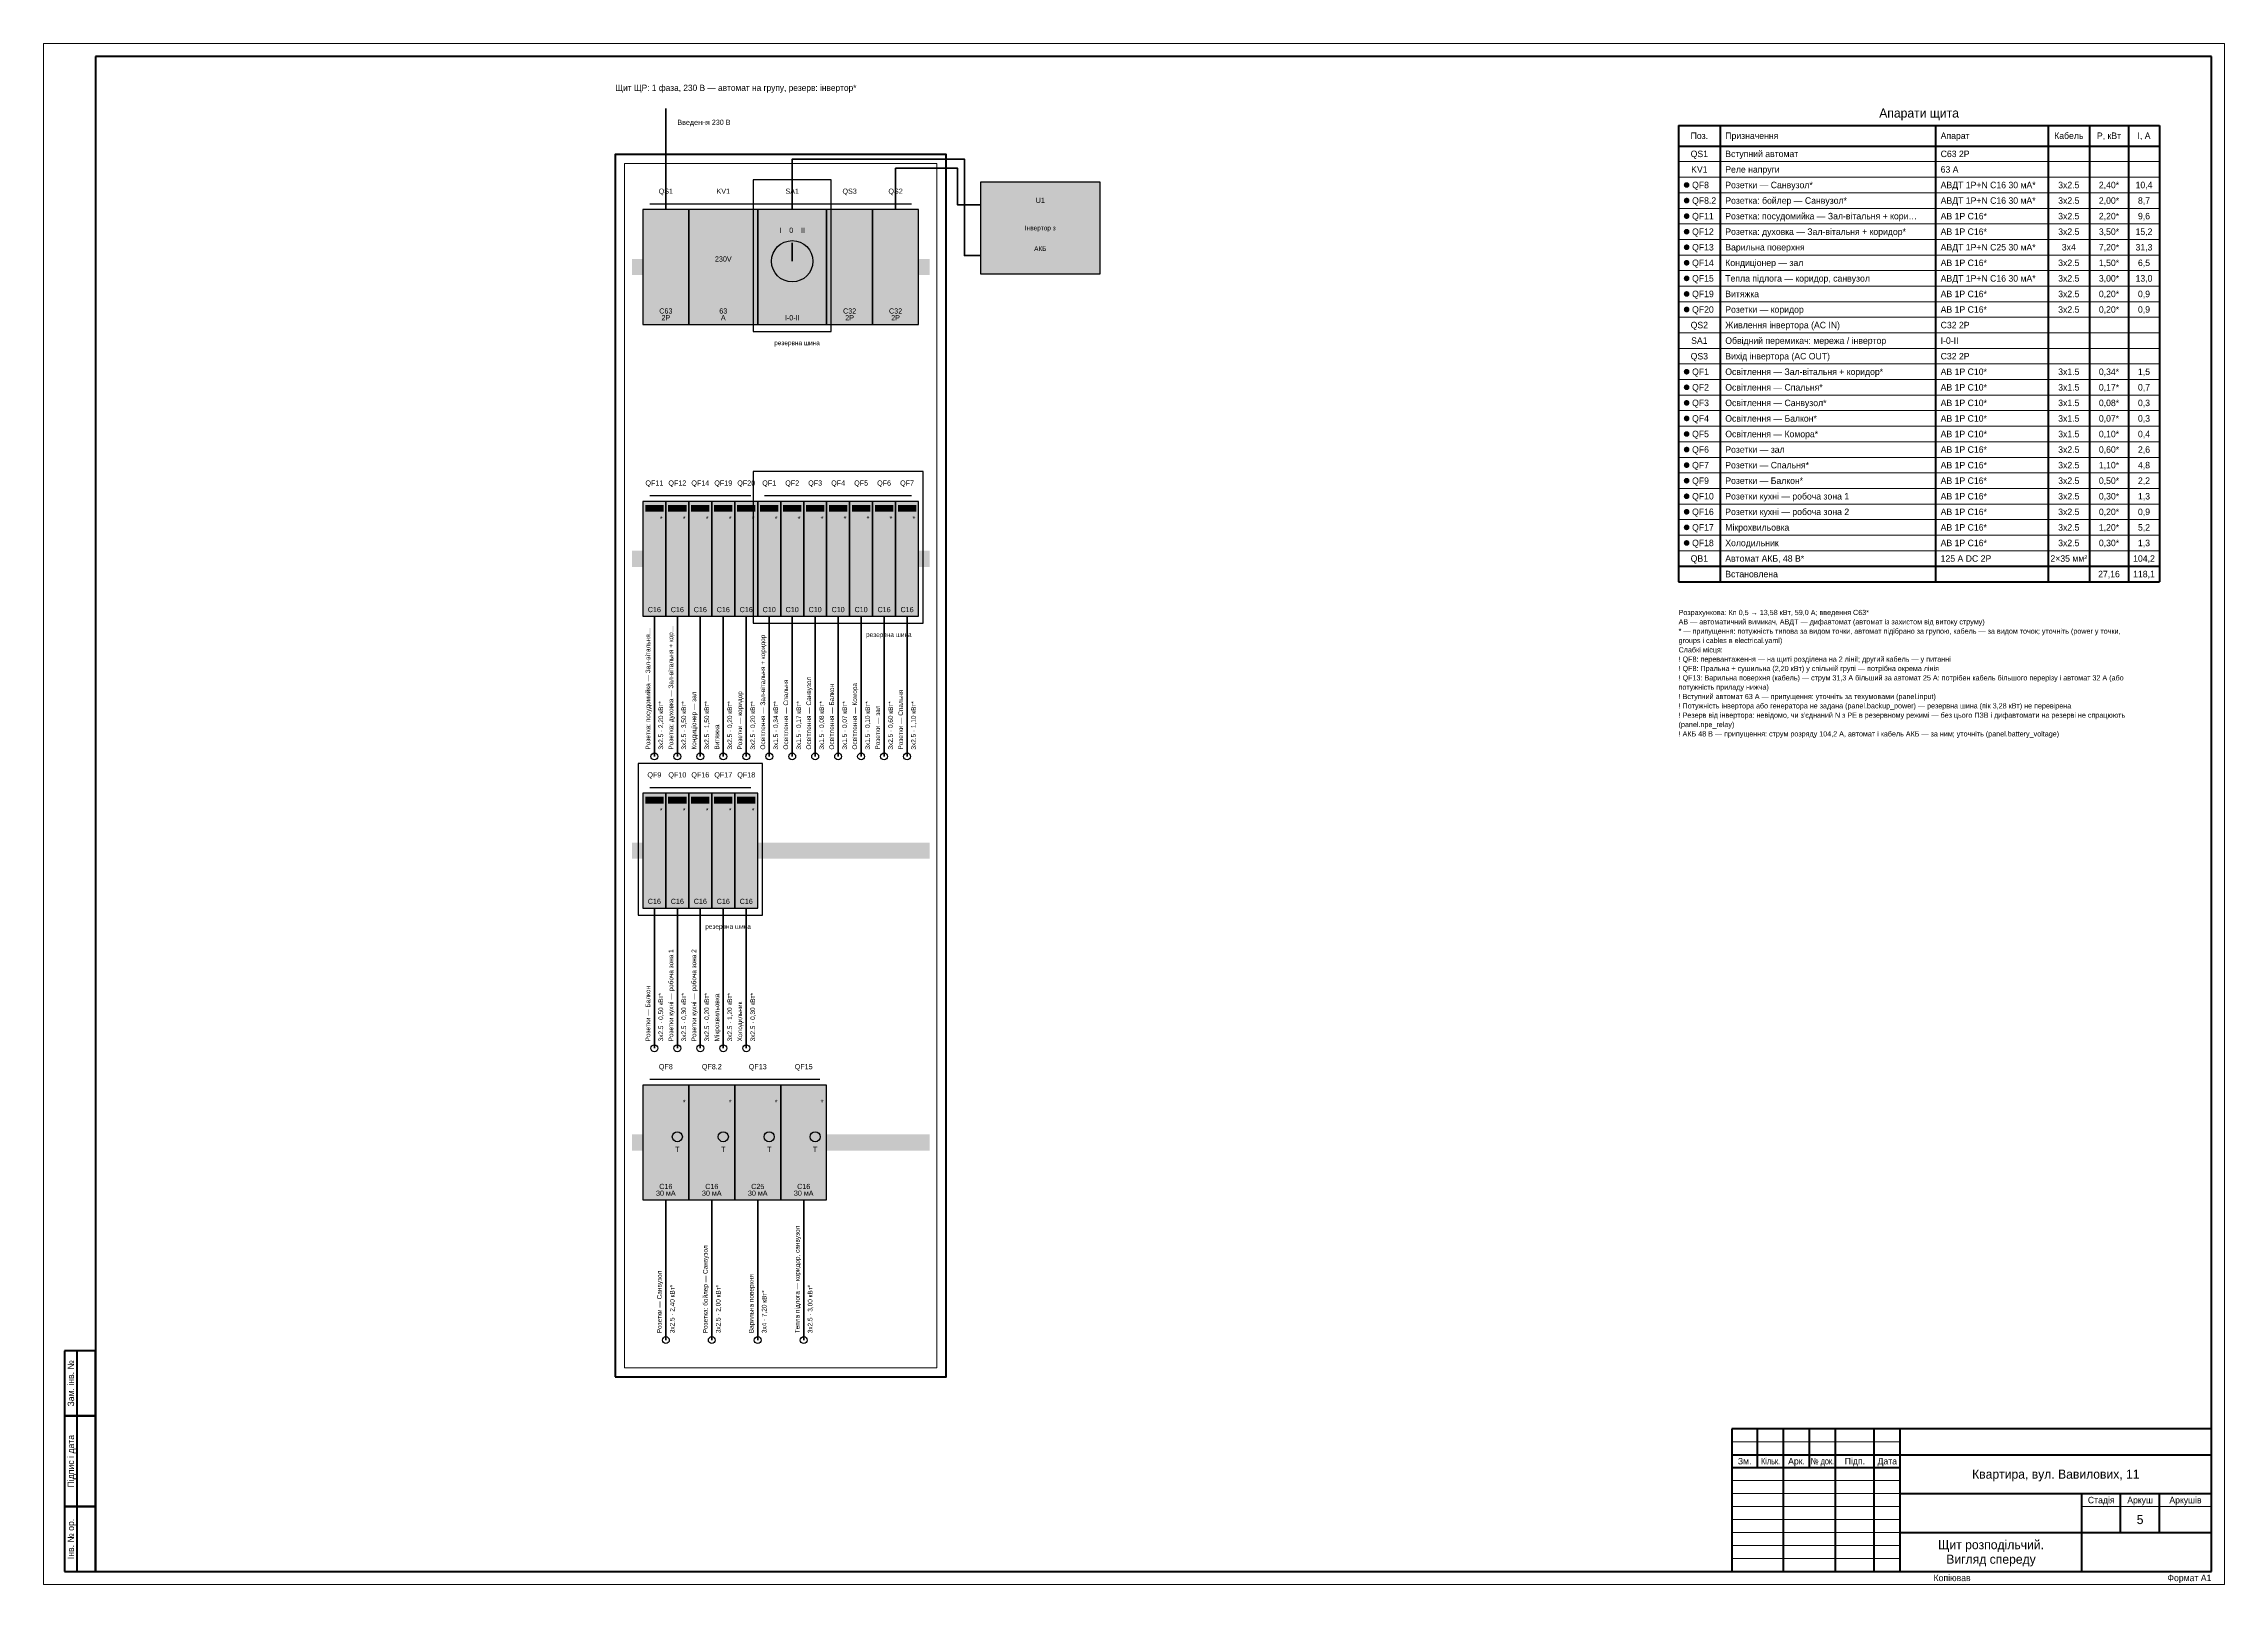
# Paper-space layout '05 Щит' of a CAD drawing. Header units: millimetres. Extents: x 0 to 841, y 0 to 594.
import ezdxf
from ezdxf.enums import TextEntityAlignment as Align

# ---------------------------------------------------------------- set-up
doc = ezdxf.new("R2010")
doc.units = ezdxf.units.MM
for name, color, linetype in [('A-SHEET', 7, 'Continuous'), ('A-TEXT', 7, 'Continuous'), ('E-PANEL', 7, 'Continuous'), ('E-PANEL-WIRE', 1, 'Continuous')]:
    doc.layers.add(name, color=color, linetype=linetype)
doc.styles.add('PLEX_LIGHT', font='IBMPlexSans-Light.ttf')

psp = doc.layouts.new('05 Щит')

# ---------------------------------------------------------------- texts
at = {"layer": 'A-SHEET', "style": 'PLEX_LIGHT'}
for s, p in [('Зам. інв. №', (10.5, 77.5)), ('Підпис і дата', (10.5, 47.5)), ('Інв. № ор.', (10.5, 17.5))]:
    psp.add_text(s, height=2.5, rotation=90, dxfattribs=at).set_placement(p, align=Align.MIDDLE_CENTER)
psp.add_text('Копіював', height=2.5, dxfattribs=at).set_placement((736, 2.5), align=Align.MIDDLE_CENTER)
psp.add_text('Формат A1', height=2.5, dxfattribs=at).set_placement((836, 2.5), align=Align.MIDDLE_RIGHT)
at = {"layer": 'A-TEXT', "style": 'PLEX_LIGHT'}
for s, height, p in [('Апарати щита', 3.5, (723.26, 567.25)), ('Поз.', 2.5, (638.52, 558.5)), ('Кабель', 2.5, (781, 558.5)), ('P, кВт', 2.5, (796.5, 558.5)), ('I, А', 2.5, (810, 558.5)), ('QS1', 2.5, (638.52, 551.5)), ('KV1', 2.5, (638.52, 545.5)), ('3x2.5', 2.5, (781, 539.5)), ('2,40*', 2.5, (796.5, 539.5)), ('10,4', 2.5, (810, 539.5)), ('3x2.5', 2.5, (781, 533.5)), ('2,00*', 2.5, (796.5, 533.5)), ('8,7', 2.5, (810, 533.5)), ('3x2.5', 2.5, (781, 527.5)), ('3x2.5', 2.5, (781, 521.5)), ('3,50*', 2.5, (796.5, 521.5)), ('2,20*', 2.5, (796.5, 527.5)), ('15,2', 2.5, (810, 521.5)), ('9,6', 2.5, (810, 527.5)), ('3x4', 2.5, (781, 515.5)), ('7,20*', 2.5, (796.5, 515.5)), ('31,3', 2.5, (810, 515.5)), ('3x2.5', 2.5, (781, 509.5)), ('3x2.5', 2.5, (781, 503.5)), ('3,00*', 2.5, (796.5, 503.5)), ('1,50*', 2.5, (796.5, 509.5)), ('13,0', 2.5, (810, 503.5)), ('6,5', 2.5, (810, 509.5)), ('3x2.5', 2.5, (781, 497.5)), ('0,20*', 2.5, (796.5, 497.5)), ('0,9', 2.5, (810, 497.5)), ('3x2.5', 2.5, (781, 491.5)), ('0,20*', 2.5, (796.5, 491.5)), ('0,9', 2.5, (810, 491.5)), ('QS2', 2.5, (638.52, 485.5)), ('SA1', 2.5, (638.52, 479.5)), ('QS3', 2.5, (638.52, 473.5)), ('3x1.5', 2.5, (781, 467.5)), ('3x1.5', 2.5, (781, 461.5)), ('0,34*', 2.5, (796.5, 467.5)), ('0,17*', 2.5, (796.5, 461.5)), ('0,7', 2.5, (810, 461.5)), ('1,5', 2.5, (810, 467.5)), ('3x1.5', 2.5, (781, 455.5)), ('0,08*', 2.5, (796.5, 455.5)), ('0,3', 2.5, (810, 455.5)), ('3x1.5', 2.5, (781, 449.5)), ('0,07*', 2.5, (796.5, 449.5)), ('0,3', 2.5, (810, 449.5)), ('3x1.5', 2.5, (781, 443.5)), ('3x2.5', 2.5, (781, 437.5)), ('0,10*', 2.5, (796.5, 443.5)), ('0,60*', 2.5, (796.5, 437.5)), ('0,4', 2.5, (810, 443.5)), ('2,6', 2.5, (810, 437.5)), ('3x2.5', 2.5, (781, 431.5)), ('1,10*', 2.5, (796.5, 431.5)), ('4,8', 2.5, (810, 431.5)), ('3x2.5', 2.5, (781, 425.5)), ('3x2.5', 2.5, (781, 419.5)), ('0,50*', 2.5, (796.5, 425.5)), ('0,30*', 2.5, (796.5, 419.5)), ('2,2', 2.5, (810, 425.5)), ('1,3', 2.5, (810, 419.5)), ('3x2.5', 2.5, (781, 413.5)), ('0,20*', 2.5, (796.5, 413.5)), ('0,9', 2.5, (810, 413.5)), ('3x2.5', 2.5, (781, 407.5)), ('1,20*', 2.5, (796.5, 407.5)), ('5,2', 2.5, (810, 407.5)), ('QB1', 2.5, (638.52, 395.5)), ('2×35 мм²', 2.5, (781, 395.5)), ('3x2.5', 2.5, (781, 401.5)), ('0,30*', 2.5, (796.5, 401.5)), ('104,2', 2.5, (810, 395.5)), ('1,3', 2.5, (810, 401.5)), ('27,16', 2.5, (796.5, 389.5)), ('118,1', 2.5, (810, 389.5))]:
    psp.add_text(s, height=height, dxfattribs=at).set_placement(p, align=Align.MIDDLE_CENTER)
for s, height, p in [('Призначення', 2.5, (648.52, 558.5)), ('Апарат', 2.5, (731.58, 558.5)), ('Вступний автомат', 2.5, (648.52, 551.5)), ('Реле напруги', 2.5, (648.52, 545.5)), ('C63 2P', 2.5, (731.58, 551.5)), ('63 А', 2.5, (731.58, 545.5)), ('QF8', 2.5, (635.72, 539.5)), ('Розетки — Санвузол*', 2.5, (648.52, 539.5)), ('АВДТ 1P+N C16 30 мА*', 2.5, (731.58, 539.5)), ('QF8.2', 2.5, (635.72, 533.5)), ('Розетка: бойлер — Санвузол*', 2.5, (648.52, 533.5)), ('АВДТ 1P+N C16 30 мА*', 2.5, (731.58, 533.5)), ('QF11', 2.5, (635.72, 527.5)), ('QF12', 2.5, (635.72, 521.5)), ('Розетка: посудомийка — Зал-вітальня + кори…', 2.5, (648.52, 527.5)), ('Розетка: духовка — Зал-вітальня + коридор*', 2.5, (648.52, 521.5)), ('АВ 1P C16*', 2.5, (731.58, 527.5)), ('АВ 1P C16*', 2.5, (731.58, 521.5)), ('QF13', 2.5, (635.72, 515.5)), ('Варильна поверхня', 2.5, (648.52, 515.5)), ('АВДТ 1P+N C25 30 мА*', 2.5, (731.58, 515.5)), ('QF14', 2.5, (635.72, 509.5)), ('QF15', 2.5, (635.72, 503.5)), ('Тепла підлога — коридор, санвузол', 2.5, (648.52, 503.5)), ('Кондиціонер — зал', 2.5, (648.52, 509.5)), ('АВ 1P C16*', 2.5, (731.58, 509.5)), ('АВДТ 1P+N C16 30 мА*', 2.5, (731.58, 503.5)), ('QF19', 2.5, (635.72, 497.5)), ('Витяжка', 2.5, (648.52, 497.5)), ('АВ 1P C16*', 2.5, (731.58, 497.5)), ('QF20', 2.5, (635.72, 491.5)), ('Розетки — коридор', 2.5, (648.52, 491.5)), ('АВ 1P C16*', 2.5, (731.58, 491.5)), ('Живлення інвертора (AC IN)', 2.5, (648.52, 485.5)), ('Обвідний перемикач: мережа / інвертор', 2.5, (648.52, 479.5)), ('C32 2P', 2.5, (731.58, 485.5)), ('I-0-II', 2.5, (731.58, 479.5)), ('Вихід інвертора (AC OUT)', 2.5, (648.52, 473.5)), ('C32 2P', 2.5, (731.58, 473.5)), ('QF1', 2.5, (635.72, 467.5)), ('QF2', 2.5, (635.72, 461.5)), ('Освітлення — Зал-вітальня + коридор*', 2.5, (648.52, 467.5)), ('Освітлення — Спальня*', 2.5, (648.52, 461.5)), ('АВ 1P C10*', 2.5, (731.58, 467.5)), ('АВ 1P C10*', 2.5, (731.58, 461.5)), ('QF3', 2.5, (635.72, 455.5)), ('Освітлення — Санвузол*', 2.5, (648.52, 455.5)), ('АВ 1P C10*', 2.5, (731.58, 455.5)), ('QF4', 2.5, (635.72, 449.5)), ('Освітлення — Балкон*', 2.5, (648.52, 449.5)), ('АВ 1P C10*', 2.5, (731.58, 449.5)), ('QF5', 2.5, (635.72, 443.5)), ('QF6', 2.5, (635.72, 437.5)), ('Освітлення — Комора*', 2.5, (648.52, 443.5)), ('Розетки — зал', 2.5, (648.52, 437.5)), ('АВ 1P C10*', 2.5, (731.58, 443.5)), ('АВ 1P C16*', 2.5, (731.58, 437.5)), ('QF7', 2.5, (635.72, 431.5)), ('Розетки — Спальня*', 2.5, (648.52, 431.5)), ('АВ 1P C16*', 2.5, (731.58, 431.5)), ('QF9', 2.5, (635.72, 425.5)), ('QF10', 2.5, (635.72, 419.5)), ('Розетки — Балкон*', 2.5, (648.52, 425.5)), ('Розетки кухні — робоча зона 1', 2.5, (648.52, 419.5)), ('АВ 1P C16*', 2.5, (731.58, 425.5)), ('АВ 1P C16*', 2.5, (731.58, 419.5)), ('QF16', 2.5, (635.72, 413.5)), ('Розетки кухні — робоча зона 2', 2.5, (648.52, 413.5)), ('АВ 1P C16*', 2.5, (731.58, 413.5)), ('QF17', 2.5, (635.72, 407.5)), ('Мікрохвильовка', 2.5, (648.52, 407.5)), ('АВ 1P C16*', 2.5, (731.58, 407.5)), ('QF18', 2.5, (635.72, 401.5)), ('Автомат АКБ, 48 В*', 2.5, (648.52, 395.5)), ('Холодильник', 2.5, (648.52, 401.5)), ('АВ 1P C16*', 2.5, (731.58, 401.5)), ('125 А DC 2P', 2.5, (731.58, 395.5)), ('Встановлена', 2.5, (648.52, 389.5)), ('АВ — автоматичний вимикач, АВДТ — дифавтомат (автомат із захистом від витоку струму)', 2, (630.52, 371.1)), ('Розрахункова: Кп 0,5 → 13,58 кВт, 59,0 А; введення C63*', 2, (630.52, 374.7)), ('* — припущення: потужність типова за видом точки, автомат підібрано за групою, кабель — за видом точок; уточніть (power у точки,', 2, (630.52, 367.5)), ('groups і cables в electrical.yaml)', 2, (630.52, 363.9)), ('Слабкі місця:', 2, (630.52, 360.3)), ('! QF8: перевантаження — на щиті розділена на 2 лінії; другий кабель — у питанні', 2, (630.52, 356.7)), ('! QF8: Пральна + сушильна (2,20 кВт) у спільній групі — потрібна окрема лінія', 2, (630.52, 353.1)), ('потужність приладу нижча)', 2, (630.52, 345.9)), ('! QF13: Варильна поверхня (кабель) — струм 31,3 А більший за автомат 25 А: потрібен кабель більшого перерізу і автомат 32 А (або', 2, (630.52, 349.5)), ('! Вступний автомат 63 А — припущення: уточніть за техумовами (panel.input)', 2, (630.52, 342.3)), ('! Потужність інвертора або генератора не задана (panel.backup_power) — резервна шина (пік 3,28 кВт) не перевірена', 2, (630.52, 338.7)), ('(panel.npe_relay)', 2, (630.52, 331.5)), ("! Резерв від інвертора: невідомо, чи з'єднаний N з PE в резервному режимі — без цього ПЗВ і дифавтомати на резерві не спрацюють", 2, (630.52, 335.1)), ('! АКБ 48 В — припущення: струм розряду 104,2 А, автомат і кабель АКБ — за ним; уточніть (panel.battery_voltage)', 2, (630.52, 327.9))]:
    psp.add_text(s, height=height, dxfattribs=at).set_placement(p, align=Align.MIDDLE_LEFT)
at = {"layer": 'E-PANEL', "true_color": 0x3a3a3a, "style": 'PLEX_LIGHT'}
for s, height, p in [('Щит ЩР: 1 фаза, 230 В — автомат на групу, резерв: інвертор*', 2.4, (220.47, 576.97)), ('Введення 230 В', 2, (244.39, 563.68))]:
    psp.add_text(s, height=height, dxfattribs=at).set_placement(p, align=Align.MIDDLE_LEFT)
for s, height, p in [('QS1', 2, (239.96, 537.11)), ('KV1', 2, (262.11, 537.11)), ('SA1', 2, (288.69, 537.11)), ('QS3', 2, (310.83, 537.11)), ('QS2', 2, (328.55, 537.11)), ('U1', 2, (384.36, 533.57)), ('I    0    II', 2, (288.69, 522.05)), ('Інвертор з', 1.8, (384.36, 522.93)), ('АКБ', 1.8, (384.36, 514.96)), ('C63', 2, (239.96, 490.93)), ('2P', 2, (239.96, 488.33)), ('63', 2, (262.11, 490.93)), ('А', 2, (262.11, 488.33)), ('I-0-II', 2, (288.69, 488.33)), ('C32', 2, (310.83, 490.93)), ('2P', 2, (310.83, 488.33)), ('C32', 2, (328.55, 490.93)), ('2P', 2, (328.55, 488.33)), ('QF11', 2, (235.53, 424.6)), ('QF12', 2, (244.39, 424.6)), ('QF14', 2, (253.25, 424.6)), ('QF19', 2, (262.11, 424.6)), ('QF20', 2, (270.97, 424.6)), ('QF1', 2, (279.83, 424.6)), ('QF2', 2, (288.69, 424.6)), ('QF3', 2, (297.54, 424.6)), ('QF4', 2, (306.4, 424.6)), ('QF5', 2, (315.26, 424.6)), ('QF6', 2, (324.12, 424.6)), ('QF7', 2, (332.98, 424.6)), ('*', 2, (238.19, 410.87)), ('*', 2, (247.05, 410.87)), ('*', 2, (255.91, 410.87)), ('*', 2, (264.77, 410.87)), ('*', 2, (273.63, 410.87)), ('*', 2, (282.49, 410.87)), ('*', 2, (291.34, 410.87)), ('*', 2, (300.2, 410.87)), ('*', 2, (309.06, 410.87)), ('*', 2, (317.92, 410.87)), ('*', 2, (326.78, 410.87)), ('*', 2, (335.64, 410.87)), ('C16', 2, (235.53, 375.82)), ('C16', 2, (244.39, 375.82)), ('C16', 2, (253.25, 375.82)), ('C16', 2, (262.11, 375.82)), ('C16', 2, (270.97, 375.82)), ('C10', 2, (279.83, 375.82)), ('C10', 2, (288.69, 375.82)), ('C10', 2, (297.54, 375.82)), ('C10', 2, (306.4, 375.82)), ('C10', 2, (315.26, 375.82)), ('C16', 2, (324.12, 375.82)), ('C16', 2, (332.98, 375.82)), ('QF9', 2, (235.53, 312.1)), ('QF10', 2, (244.39, 312.1)), ('QF16', 2, (253.25, 312.1)), ('QF17', 2, (262.11, 312.1)), ('QF18', 2, (270.97, 312.1)), ('*', 2, (238.19, 298.37)), ('*', 2, (247.05, 298.37)), ('*', 2, (255.91, 298.37)), ('*', 2, (264.77, 298.37)), ('*', 2, (273.63, 298.37)), ('C16', 2, (235.53, 263.32)), ('C16', 2, (244.39, 263.32)), ('C16', 2, (253.25, 263.32)), ('C16', 2, (262.11, 263.32)), ('C16', 2, (270.97, 263.32)), ('QF8', 2, (239.96, 199.59)), ('QF8.2', 2, (257.68, 199.59)), ('QF13', 2, (275.4, 199.59)), ('QF15', 2, (293.12, 199.59)), ('*', 2, (247.05, 185.86)), ('*', 2, (264.77, 185.86)), ('*', 2, (282.49, 185.86)), ('*', 2, (300.2, 185.86)), ('T', 2, (244.39, 167.7)), ('T', 2, (262.11, 167.7)), ('T', 2, (279.83, 167.7)), ('T', 2, (297.54, 167.7)), ('30 мА', 2, (239.96, 150.81)), ('C16', 2, (239.96, 153.41)), ('30 мА', 2, (257.68, 150.81)), ('C16', 2, (257.68, 153.41)), ('30 мА', 2, (275.4, 150.81)), ('C25', 2, (275.4, 153.41)), ('30 мА', 2, (293.12, 150.81)), ('C16', 2, (293.12, 153.41))]:
    psp.add_text(s, height=height, dxfattribs=at).set_placement(p, align=Align.MIDDLE_CENTER)
at = {"layer": 'E-PANEL', "true_color": 0x7cfc9a, "style": 'PLEX_LIGHT'}
psp.add_text('230V', height=2, dxfattribs=at).set_placement((262.11, 510.98), align=Align.MIDDLE_CENTER)
at = {"layer": 'E-PANEL', "true_color": 0x2e8b57, "style": 'PLEX_LIGHT'}
for p in [(299.32, 478.64), (334.75, 366.14), (272.74, 253.63)]:
    psp.add_text('резервна шина', height=1.8, dxfattribs=at).set_placement(p, align=Align.MIDDLE_RIGHT)
at = {"layer": 'E-PANEL', "true_color": 0x3a3a3a, "style": 'PLEX_LIGHT'}
for s, p in [('Розетка: посудомийка — Зал-вітальня…', (233.05, 321.84)), ('Розетка: духовка — Зал-вітальня + кор…', (241.91, 321.84)), ('Освітлення — Зал-вітальня + коридор', (277.35, 321.84)), ('Освітлення — Спальня', (286.21, 321.84)), ('Освітлення — Санвузол', (295.06, 321.84)), ('Освітлення — Балкон', (303.92, 321.84)), ('Освітлення — Комора', (312.78, 321.84)), ('Кондиціонер — зал', (250.77, 321.84)), ('Розетки — коридор', (268.49, 321.84)), ('Розетки — зал', (321.64, 321.84)), ('Розетки — Спальня', (330.5, 321.84)), ('Витяжка', (259.63, 321.84)), ('Розетки кухні — робоча зона 1', (241.91, 209.34)), ('Розетки кухні — робоча зона 2', (250.77, 209.34)), ('Розетки — Балкон', (233.05, 209.34)), ('Мікрохвильовка', (259.63, 209.34)), ('Холодильник', (268.49, 209.34)), ('Тепла підлога — коридор, санвузол', (290.64, 96.83)), ('Розетка: бойлер — Санвузол', (255.2, 96.83)), ('Розетки — Санвузол', (237.48, 96.83)), ('Варильна поверхня', (272.92, 96.83))]:
    psp.add_text(s, height=1.8, rotation=90, dxfattribs=at).set_placement(p, align=Align.MIDDLE_LEFT)
at = {"layer": 'E-PANEL', "true_color": 0xa8344f, "style": 'PLEX_LIGHT'}
psp.add_text('3x2.5 · 2,20 кВт*', height=1.8, rotation=90, dxfattribs=at).set_placement((238.01, 321.84), align=Align.MIDDLE_LEFT)
at = {"layer": 'E-PANEL', "true_color": 0xe67f8a, "style": 'PLEX_LIGHT'}
psp.add_text('3x2.5 · 3,50 кВт*', height=1.8, rotation=90, dxfattribs=at).set_placement((246.87, 321.84), align=Align.MIDDLE_LEFT)
at = {"layer": 'E-PANEL', "true_color": 0x4fb0a0, "style": 'PLEX_LIGHT'}
for s, p in [('3x2.5 · 1,50 кВт*', (255.73, 321.84)), ('3x2.5 · 0,20 кВт*', (273.45, 321.84))]:
    psp.add_text(s, height=1.8, rotation=90, dxfattribs=at).set_placement(p, align=Align.MIDDLE_LEFT)
at = {"layer": 'E-PANEL', "true_color": 0x5f9ed1, "style": 'PLEX_LIGHT'}
for s, p in [('3x2.5 · 0,20 кВт*', (264.59, 321.84)), ('3x2.5 · 0,30 кВт*', (246.87, 209.34))]:
    psp.add_text(s, height=1.8, rotation=90, dxfattribs=at).set_placement(p, align=Align.MIDDLE_LEFT)
at = {"layer": 'E-PANEL', "true_color": 0xf28e2b, "style": 'PLEX_LIGHT'}
psp.add_text('3x1.5 · 0,34 кВт*', height=1.8, rotation=90, dxfattribs=at).set_placement((282.31, 321.84), align=Align.MIDDLE_LEFT)
at = {"layer": 'E-PANEL', "true_color": 0xd4a72c, "style": 'PLEX_LIGHT'}
psp.add_text('3x1.5 · 0,17 кВт*', height=1.8, rotation=90, dxfattribs=at).set_placement((291.17, 321.84), align=Align.MIDDLE_LEFT)
at = {"layer": 'E-PANEL', "true_color": 0xc9845c, "style": 'PLEX_LIGHT'}
psp.add_text('3x1.5 · 0,08 кВт*', height=1.8, rotation=90, dxfattribs=at).set_placement((300.03, 321.84), align=Align.MIDDLE_LEFT)
at = {"layer": 'E-PANEL', "true_color": 0xa6761d, "style": 'PLEX_LIGHT'}
psp.add_text('3x1.5 · 0,07 кВт*', height=1.8, rotation=90, dxfattribs=at).set_placement((308.88, 321.84), align=Align.MIDDLE_LEFT)
at = {"layer": 'E-PANEL', "true_color": 0x9c755f, "style": 'PLEX_LIGHT'}
psp.add_text('3x1.5 · 0,10 кВт*', height=1.8, rotation=90, dxfattribs=at).set_placement((317.74, 321.84), align=Align.MIDDLE_LEFT)
at = {"layer": 'E-PANEL', "true_color": 0x4e79a7, "style": 'PLEX_LIGHT'}
for s, p in [('3x2.5 · 0,60 кВт*', (326.6, 321.84)), ('3x2.5 · 0,20 кВт*', (255.73, 209.34))]:
    psp.add_text(s, height=1.8, rotation=90, dxfattribs=at).set_placement(p, align=Align.MIDDLE_LEFT)
at = {"layer": 'E-PANEL', "true_color": 0x76b7b2, "style": 'PLEX_LIGHT'}
for s, p in [('3x2.5 · 1,10 кВт*', (335.46, 321.84)), ('3x2.5 · 1,20 кВт*', (264.59, 209.34))]:
    psp.add_text(s, height=1.8, rotation=90, dxfattribs=at).set_placement(p, align=Align.MIDDLE_LEFT)
at = {"layer": 'E-PANEL', "true_color": 0x7f7fc9, "style": 'PLEX_LIGHT'}
for s, p in [('3x2.5 · 0,50 кВт*', (238.01, 209.34)), ('3x2.5 · 0,30 кВт*', (273.45, 209.34))]:
    psp.add_text(s, height=1.8, rotation=90, dxfattribs=at).set_placement(p, align=Align.MIDDLE_LEFT)
at = {"layer": 'E-PANEL', "true_color": 0xe15759, "style": 'PLEX_LIGHT'}
for s, p in [('3x2.5 · 2,40 кВт*', (242.44, 96.83)), ('3x2.5 · 2,00 кВт*', (260.16, 96.83))]:
    psp.add_text(s, height=1.8, rotation=90, dxfattribs=at).set_placement(p, align=Align.MIDDLE_LEFT)
at = {"layer": 'E-PANEL', "true_color": 0xc2185b, "style": 'PLEX_LIGHT'}
psp.add_text('3x4 · 7,20 кВт*', height=1.8, rotation=90, dxfattribs=at).set_placement((277.88, 96.83), align=Align.MIDDLE_LEFT)
at = {"layer": 'E-PANEL', "true_color": 0x3f6fb5, "style": 'PLEX_LIGHT'}
psp.add_text('3x2.5 · 3,00 кВт*', height=1.8, rotation=90, dxfattribs=at).set_placement((295.6, 96.83), align=Align.MIDDLE_LEFT)

# ---------------------------------------------------------------- blocks, each defined once
blk = doc.blocks.new('STAMP_F3')
at = {"lineweight": 50}
for p, q in [((185, 55), (0, 55)), ((0, 55), (0, 0)), ((10, 40), (10, 55)), ((20, 40), (20, 55)), ((30, 40), (30, 55)), ((40, 40), (40, 55)), ((55, 40), (55, 55)), ((65, 0), (65, 55)), ((185, 0), (185, 55)), ((0, 45), (65, 45)), ((65, 45), (185, 45)), ((0, 40), (65, 40)), ((20, 0), (20, 40)), ((40, 0), (40, 40)), ((55, 0), (55, 40)), ((65, 30), (185, 30)), ((135, 0), (135, 30)), ((150, 15), (150, 30)), ((165, 15), (165, 30)), ((65, 15), (185, 15)), ((0, 0), (185, 0))]:
    blk.add_line(p, q, dxfattribs=at)
at = {"lineweight": 18}
for p, q in [((0, 50), (65, 50)), ((0, 35), (65, 35)), ((0, 30), (65, 30)), ((0, 25), (65, 25)), ((0, 20), (65, 20)), ((135, 25), (185, 25)), ((0, 15), (65, 15)), ((0, 10), (65, 10)), ((0, 5), (65, 5))]:
    blk.add_line(p, q, dxfattribs=at)
at = {"style": 'PLEX_LIGHT'}
for s, p in [('Зм.', (5, 42.5)), ('Арк.', (25, 42.5)), ('Підп.', (47.5, 42.5)), ('Дата', (60, 42.5)), ('Стадія', (142.5, 27.5)), ('Аркуш', (157.5, 27.5)), ('Аркушів', (175, 27.5))]:
    blk.add_text(s, height=2.5, dxfattribs=at).set_placement(p, align=Align.MIDDLE_CENTER)
for s, width, p in [('Кільк.', 0.81045, (15, 42.5)), ('№ док.', 0.701948, (35, 42.5))]:
    blk.add_text(s, height=2.5, dxfattribs=dict(at, width=width)).set_placement(p, align=Align.MIDDLE_CENTER)
for tag, height, p in [('CODE', 5, (125, 50)), ('DATE1', 2.5, (60, 37.5)), ('DATE2', 2.5, (60, 32.5)), ('OBJECT_2', 3.5, (125, 31.9)), ('OBJECT', 3.5, (125, 37.5)), ('DATE3', 2.5, (60, 27.5)), ('DATE4', 2.5, (60, 22.5)), ('DATE5', 2.5, (60, 17.5)), ('BUILDING_2', 3.5, (100, 16.9)), ('BUILDING', 3.5, (100, 22.5)), ('STAGE', 3.5, (142.5, 20)), ('SHEET', 3.5, (157.5, 20)), ('SHEETS', 3.5, (175, 20)), ('DATE6', 2.5, (60, 12.5)), ('DATE7', 2.5, (60, 7.5)), ('IMAGE', 3.5, (100, 7.5)), ('ORG', 2.5, (160, 7.5)), ('DATE8', 2.5, (60, 2.5)), ('IMAGE_2', 3.5, (100, 1.9)), ('ORG_2', 2.5, (160, 3.5))]:
    blk.add_attdef(tag, text='', height=height, dxfattribs=at).set_placement(p, align=Align.MIDDLE_CENTER)
for tag, p in [('ROLE1', (1, 37.5)), ('ROLE2', (1, 32.5)), ('NAME1', (21, 37.5)), ('NAME2', (21, 32.5)), ('ROLE3', (1, 27.5)), ('NAME3', (21, 27.5)), ('ROLE4', (1, 22.5)), ('ROLE5', (1, 17.5)), ('NAME4', (21, 22.5)), ('NAME5', (21, 17.5)), ('ROLE6', (1, 12.5)), ('ROLE7', (1, 7.5)), ('NAME6', (21, 12.5)), ('NAME7', (21, 7.5)), ('ROLE8', (1, 2.5)), ('NAME8', (21, 2.5))]:
    blk.add_attdef(tag, text='', height=2.5, dxfattribs=at).set_placement(p, align=Align.MIDDLE_LEFT)

# ---------------------------------------------------------------- hatches: boundary and pattern name
at = {"layer": 'A-TEXT', "true_color": 0xe15759}
h = psp.add_hatch(color=7, dxfattribs=at)
h.dxf.hatch_style = 1
edge = h.paths.add_edge_path()
edge.add_arc((633.62, 539.5), 1.1, 0, 360)
h = psp.add_hatch(color=7, dxfattribs=at)
h.dxf.hatch_style = 1
edge = h.paths.add_edge_path()
edge.add_arc((633.62, 533.5), 1.1, 0, 360)
at = {"layer": 'A-TEXT', "true_color": 0xa8344f}
h = psp.add_hatch(color=7, dxfattribs=at)
h.dxf.hatch_style = 1
edge = h.paths.add_edge_path()
edge.add_arc((633.62, 527.5), 1.1, 0, 360)
at = {"layer": 'A-TEXT', "true_color": 0xe67f8a}
h = psp.add_hatch(color=7, dxfattribs=at)
h.dxf.hatch_style = 1
edge = h.paths.add_edge_path()
edge.add_arc((633.62, 521.5), 1.1, 0, 360)
at = {"layer": 'A-TEXT', "true_color": 0xc2185b}
h = psp.add_hatch(color=7, dxfattribs=at)
h.dxf.hatch_style = 1
edge = h.paths.add_edge_path()
edge.add_arc((633.62, 515.5), 1.1, 0, 360)
at = {"layer": 'A-TEXT', "true_color": 0x4fb0a0}
h = psp.add_hatch(color=7, dxfattribs=at)
h.dxf.hatch_style = 1
edge = h.paths.add_edge_path()
edge.add_arc((633.62, 509.5), 1.1, 0, 360)
at = {"layer": 'A-TEXT', "true_color": 0x3f6fb5}
h = psp.add_hatch(color=7, dxfattribs=at)
h.dxf.hatch_style = 1
edge = h.paths.add_edge_path()
edge.add_arc((633.62, 503.5), 1.1, 0, 360)
at = {"layer": 'A-TEXT', "true_color": 0x5f9ed1}
h = psp.add_hatch(color=7, dxfattribs=at)
h.dxf.hatch_style = 1
edge = h.paths.add_edge_path()
edge.add_arc((633.62, 497.5), 1.1, 0, 360)
at = {"layer": 'A-TEXT', "true_color": 0x4fb0a0}
h = psp.add_hatch(color=7, dxfattribs=at)
h.dxf.hatch_style = 1
edge = h.paths.add_edge_path()
edge.add_arc((633.62, 491.5), 1.1, 0, 360)
at = {"layer": 'A-TEXT', "true_color": 0xf28e2b}
h = psp.add_hatch(color=7, dxfattribs=at)
h.dxf.hatch_style = 1
edge = h.paths.add_edge_path()
edge.add_arc((633.62, 467.5), 1.1, 0, 360)
at = {"layer": 'A-TEXT', "true_color": 0xd4a72c}
h = psp.add_hatch(color=7, dxfattribs=at)
h.dxf.hatch_style = 1
edge = h.paths.add_edge_path()
edge.add_arc((633.62, 461.5), 1.1, 0, 360)
at = {"layer": 'A-TEXT', "true_color": 0xc9845c}
h = psp.add_hatch(color=7, dxfattribs=at)
h.dxf.hatch_style = 1
edge = h.paths.add_edge_path()
edge.add_arc((633.62, 455.5), 1.1, 0, 360)
at = {"layer": 'A-TEXT', "true_color": 0xa6761d}
h = psp.add_hatch(color=7, dxfattribs=at)
h.dxf.hatch_style = 1
edge = h.paths.add_edge_path()
edge.add_arc((633.62, 449.5), 1.1, 0, 360)
at = {"layer": 'A-TEXT', "true_color": 0x9c755f}
h = psp.add_hatch(color=7, dxfattribs=at)
h.dxf.hatch_style = 1
edge = h.paths.add_edge_path()
edge.add_arc((633.62, 443.5), 1.1, 0, 360)
at = {"layer": 'A-TEXT', "true_color": 0x4e79a7}
h = psp.add_hatch(color=7, dxfattribs=at)
h.dxf.hatch_style = 1
edge = h.paths.add_edge_path()
edge.add_arc((633.62, 437.5), 1.1, 0, 360)
at = {"layer": 'A-TEXT', "true_color": 0x76b7b2}
h = psp.add_hatch(color=7, dxfattribs=at)
h.dxf.hatch_style = 1
edge = h.paths.add_edge_path()
edge.add_arc((633.62, 431.5), 1.1, 0, 360)
at = {"layer": 'A-TEXT', "true_color": 0x7f7fc9}
h = psp.add_hatch(color=7, dxfattribs=at)
h.dxf.hatch_style = 1
edge = h.paths.add_edge_path()
edge.add_arc((633.62, 425.5), 1.1, 0, 360)
at = {"layer": 'A-TEXT', "true_color": 0x5f9ed1}
h = psp.add_hatch(color=7, dxfattribs=at)
h.dxf.hatch_style = 1
edge = h.paths.add_edge_path()
edge.add_arc((633.62, 419.5), 1.1, 0, 360)
at = {"layer": 'A-TEXT', "true_color": 0x4e79a7}
h = psp.add_hatch(color=7, dxfattribs=at)
h.dxf.hatch_style = 1
edge = h.paths.add_edge_path()
edge.add_arc((633.62, 413.5), 1.1, 0, 360)
at = {"layer": 'A-TEXT', "true_color": 0x76b7b2}
h = psp.add_hatch(color=7, dxfattribs=at)
h.dxf.hatch_style = 1
edge = h.paths.add_edge_path()
edge.add_arc((633.62, 407.5), 1.1, 0, 360)
at = {"layer": 'A-TEXT', "true_color": 0x7f7fc9}
h = psp.add_hatch(color=7, dxfattribs=at)
h.dxf.hatch_style = 1
edge = h.paths.add_edge_path()
edge.add_arc((633.62, 401.5), 1.1, 0, 360)
at = {"layer": 'E-PANEL', "true_color": 0xf4f4f4}
h = psp.add_hatch(color=7, dxfattribs=at)
h.dxf.hatch_style = 1
h.paths.add_polyline_path([(361.33, 505.22), (407.39, 505.22), (407.39, 540.65), (361.33, 540.65)])
at = {"layer": 'E-PANEL', "true_color": 0xffffff}
h = psp.add_hatch(color=7, dxfattribs=at)
h.dxf.hatch_style = 1
h.paths.add_polyline_path([(231.1, 485.73), (248.82, 485.73), (248.82, 530.02), (231.1, 530.02)])
h = psp.add_hatch(color=7, dxfattribs=at)
h.dxf.hatch_style = 1
h.paths.add_polyline_path([(248.82, 485.73), (275.4, 485.73), (275.4, 530.02), (248.82, 530.02)])
h = psp.add_hatch(color=7, dxfattribs=at)
h.dxf.hatch_style = 1
h.paths.add_polyline_path([(275.4, 485.73), (301.97, 485.73), (301.97, 530.02), (275.4, 530.02)])
h = psp.add_hatch(color=7, dxfattribs=at)
h.dxf.hatch_style = 1
h.paths.add_polyline_path([(301.97, 485.73), (319.69, 485.73), (319.69, 530.02), (301.97, 530.02)])
h = psp.add_hatch(color=7, dxfattribs=at)
h.dxf.hatch_style = 1
h.paths.add_polyline_path([(319.69, 485.73), (337.41, 485.73), (337.41, 530.02), (319.69, 530.02)])
at = {"layer": 'E-PANEL', "true_color": 0x3a3a3a}
h = psp.add_hatch(color=7, dxfattribs=at)
h.dxf.hatch_style = 1
h.paths.add_polyline_path([(233.59, 504.77), (237.48, 504.77), (237.48, 515.4), (233.59, 515.4)])
h = psp.add_hatch(color=7, dxfattribs=at)
h.dxf.hatch_style = 1
h.paths.add_polyline_path([(242.44, 504.77), (246.34, 504.77), (246.34, 515.4), (242.44, 515.4)])
at = {"layer": 'E-PANEL', "true_color": 0x1f3d2b}
h = psp.add_hatch(color=7, dxfattribs=at)
h.dxf.hatch_style = 1
h.paths.add_polyline_path([(251.48, 506.55), (272.74, 506.55), (272.74, 515.4), (251.48, 515.4)])
at = {"layer": 'E-PANEL', "true_color": 0x3a3a3a}
h = psp.add_hatch(color=7, dxfattribs=at)
h.dxf.hatch_style = 1
h.paths.add_polyline_path([(304.45, 504.77), (308.35, 504.77), (308.35, 515.4), (304.45, 515.4)])
h = psp.add_hatch(color=7, dxfattribs=at)
h.dxf.hatch_style = 1
h.paths.add_polyline_path([(313.31, 504.77), (317.21, 504.77), (317.21, 515.4), (313.31, 515.4)])
h = psp.add_hatch(color=7, dxfattribs=at)
h.dxf.hatch_style = 1
h.paths.add_polyline_path([(322.17, 504.77), (326.07, 504.77), (326.07, 515.4), (322.17, 515.4)])
h = psp.add_hatch(color=7, dxfattribs=at)
h.dxf.hatch_style = 1
h.paths.add_polyline_path([(331.03, 504.77), (334.93, 504.77), (334.93, 515.4), (331.03, 515.4)])
at = {"layer": 'E-PANEL', "true_color": 0xc8c8c8}
h = psp.add_hatch(color=7, dxfattribs=at)
h.dxf.hatch_style = 1
h.paths.add_polyline_path([(226.85, 504.77), (341.66, 504.77), (341.66, 510.98), (226.85, 510.98)])
at = {"layer": 'E-PANEL', "true_color": 0xffffff}
h = psp.add_hatch(color=7, dxfattribs=at)
h.dxf.hatch_style = 1
h.paths.add_polyline_path([(231.1, 373.22), (239.96, 373.22), (239.96, 417.52), (231.1, 417.52)])
at = {"layer": 'E-PANEL', "true_color": 0xa8344f}
h = psp.add_hatch(color=7, dxfattribs=at)
h.dxf.hatch_style = 1
h.paths.add_polyline_path([(231.99, 413.53), (239.08, 413.53), (239.08, 416.19), (231.99, 416.19)])
at = {"layer": 'E-PANEL', "true_color": 0xffffff}
h = psp.add_hatch(color=7, dxfattribs=at)
h.dxf.hatch_style = 1
h.paths.add_polyline_path([(239.96, 373.22), (248.82, 373.22), (248.82, 417.52), (239.96, 417.52)])
at = {"layer": 'E-PANEL', "true_color": 0xe67f8a}
h = psp.add_hatch(color=7, dxfattribs=at)
h.dxf.hatch_style = 1
h.paths.add_polyline_path([(240.85, 413.53), (247.94, 413.53), (247.94, 416.19), (240.85, 416.19)])
at = {"layer": 'E-PANEL', "true_color": 0xffffff}
h = psp.add_hatch(color=7, dxfattribs=at)
h.dxf.hatch_style = 1
h.paths.add_polyline_path([(248.82, 373.22), (257.68, 373.22), (257.68, 417.52), (248.82, 417.52)])
at = {"layer": 'E-PANEL', "true_color": 0x4fb0a0}
h = psp.add_hatch(color=7, dxfattribs=at)
h.dxf.hatch_style = 1
h.paths.add_polyline_path([(249.71, 413.53), (256.79, 413.53), (256.79, 416.19), (249.71, 416.19)])
at = {"layer": 'E-PANEL', "true_color": 0xffffff}
h = psp.add_hatch(color=7, dxfattribs=at)
h.dxf.hatch_style = 1
h.paths.add_polyline_path([(257.68, 373.22), (266.54, 373.22), (266.54, 417.52), (257.68, 417.52)])
at = {"layer": 'E-PANEL', "true_color": 0x5f9ed1}
h = psp.add_hatch(color=7, dxfattribs=at)
h.dxf.hatch_style = 1
h.paths.add_polyline_path([(258.57, 413.53), (265.65, 413.53), (265.65, 416.19), (258.57, 416.19)])
at = {"layer": 'E-PANEL', "true_color": 0xffffff}
h = psp.add_hatch(color=7, dxfattribs=at)
h.dxf.hatch_style = 1
h.paths.add_polyline_path([(266.54, 373.22), (275.4, 373.22), (275.4, 417.52), (266.54, 417.52)])
at = {"layer": 'E-PANEL', "true_color": 0x4fb0a0}
h = psp.add_hatch(color=7, dxfattribs=at)
h.dxf.hatch_style = 1
h.paths.add_polyline_path([(267.43, 413.53), (274.51, 413.53), (274.51, 416.19), (267.43, 416.19)])
at = {"layer": 'E-PANEL', "true_color": 0xffffff}
h = psp.add_hatch(color=7, dxfattribs=at)
h.dxf.hatch_style = 1
h.paths.add_polyline_path([(275.4, 373.22), (284.26, 373.22), (284.26, 417.52), (275.4, 417.52)])
at = {"layer": 'E-PANEL', "true_color": 0xf28e2b}
h = psp.add_hatch(color=7, dxfattribs=at)
h.dxf.hatch_style = 1
h.paths.add_polyline_path([(276.28, 413.53), (283.37, 413.53), (283.37, 416.19), (276.28, 416.19)])
at = {"layer": 'E-PANEL', "true_color": 0xffffff}
h = psp.add_hatch(color=7, dxfattribs=at)
h.dxf.hatch_style = 1
h.paths.add_polyline_path([(284.26, 373.22), (293.12, 373.22), (293.12, 417.52), (284.26, 417.52)])
at = {"layer": 'E-PANEL', "true_color": 0xd4a72c}
h = psp.add_hatch(color=7, dxfattribs=at)
h.dxf.hatch_style = 1
h.paths.add_polyline_path([(285.14, 413.53), (292.23, 413.53), (292.23, 416.19), (285.14, 416.19)])
at = {"layer": 'E-PANEL', "true_color": 0xffffff}
h = psp.add_hatch(color=7, dxfattribs=at)
h.dxf.hatch_style = 1
h.paths.add_polyline_path([(293.12, 373.22), (301.97, 373.22), (301.97, 417.52), (293.12, 417.52)])
at = {"layer": 'E-PANEL', "true_color": 0xc9845c}
h = psp.add_hatch(color=7, dxfattribs=at)
h.dxf.hatch_style = 1
h.paths.add_polyline_path([(294, 413.53), (301.09, 413.53), (301.09, 416.19), (294, 416.19)])
at = {"layer": 'E-PANEL', "true_color": 0xffffff}
h = psp.add_hatch(color=7, dxfattribs=at)
h.dxf.hatch_style = 1
h.paths.add_polyline_path([(301.97, 373.22), (310.83, 373.22), (310.83, 417.52), (301.97, 417.52)])
at = {"layer": 'E-PANEL', "true_color": 0xa6761d}
h = psp.add_hatch(color=7, dxfattribs=at)
h.dxf.hatch_style = 1
h.paths.add_polyline_path([(302.86, 413.53), (309.95, 413.53), (309.95, 416.19), (302.86, 416.19)])
at = {"layer": 'E-PANEL', "true_color": 0xffffff}
h = psp.add_hatch(color=7, dxfattribs=at)
h.dxf.hatch_style = 1
h.paths.add_polyline_path([(310.83, 373.22), (319.69, 373.22), (319.69, 417.52), (310.83, 417.52)])
at = {"layer": 'E-PANEL', "true_color": 0x9c755f}
h = psp.add_hatch(color=7, dxfattribs=at)
h.dxf.hatch_style = 1
h.paths.add_polyline_path([(311.72, 413.53), (318.81, 413.53), (318.81, 416.19), (311.72, 416.19)])
at = {"layer": 'E-PANEL', "true_color": 0xffffff}
h = psp.add_hatch(color=7, dxfattribs=at)
h.dxf.hatch_style = 1
h.paths.add_polyline_path([(319.69, 373.22), (328.55, 373.22), (328.55, 417.52), (319.69, 417.52)])
at = {"layer": 'E-PANEL', "true_color": 0x4e79a7}
h = psp.add_hatch(color=7, dxfattribs=at)
h.dxf.hatch_style = 1
h.paths.add_polyline_path([(320.58, 413.53), (327.66, 413.53), (327.66, 416.19), (320.58, 416.19)])
at = {"layer": 'E-PANEL', "true_color": 0xffffff}
h = psp.add_hatch(color=7, dxfattribs=at)
h.dxf.hatch_style = 1
h.paths.add_polyline_path([(328.55, 373.22), (337.41, 373.22), (337.41, 417.52), (328.55, 417.52)])
at = {"layer": 'E-PANEL', "true_color": 0x76b7b2}
h = psp.add_hatch(color=7, dxfattribs=at)
h.dxf.hatch_style = 1
h.paths.add_polyline_path([(329.44, 413.53), (336.52, 413.53), (336.52, 416.19), (329.44, 416.19)])
at = {"layer": 'E-PANEL', "true_color": 0xc8c8c8}
h = psp.add_hatch(color=7, dxfattribs=at)
h.dxf.hatch_style = 1
h.paths.add_polyline_path([(226.85, 392.27), (341.66, 392.27), (341.66, 398.47), (226.85, 398.47)])
at = {"layer": 'E-PANEL', "true_color": 0x3a3a3a}
h = psp.add_hatch(color=7, dxfattribs=at)
h.dxf.hatch_style = 1
h.paths.add_polyline_path([(233.59, 392.27), (237.48, 392.27), (237.48, 402.9), (233.59, 402.9)])
h = psp.add_hatch(color=7, dxfattribs=at)
h.dxf.hatch_style = 1
h.paths.add_polyline_path([(242.44, 392.27), (246.34, 392.27), (246.34, 402.9), (242.44, 402.9)])
h = psp.add_hatch(color=7, dxfattribs=at)
h.dxf.hatch_style = 1
h.paths.add_polyline_path([(251.3, 392.27), (255.2, 392.27), (255.2, 402.9), (251.3, 402.9)])
h = psp.add_hatch(color=7, dxfattribs=at)
h.dxf.hatch_style = 1
h.paths.add_polyline_path([(260.16, 392.27), (264.06, 392.27), (264.06, 402.9), (260.16, 402.9)])
h = psp.add_hatch(color=7, dxfattribs=at)
h.dxf.hatch_style = 1
h.paths.add_polyline_path([(269.02, 392.27), (272.92, 392.27), (272.92, 402.9), (269.02, 402.9)])
h = psp.add_hatch(color=7, dxfattribs=at)
h.dxf.hatch_style = 1
h.paths.add_polyline_path([(277.88, 392.27), (281.78, 392.27), (281.78, 402.9), (277.88, 402.9)])
h = psp.add_hatch(color=7, dxfattribs=at)
h.dxf.hatch_style = 1
h.paths.add_polyline_path([(286.74, 392.27), (290.64, 392.27), (290.64, 402.9), (286.74, 402.9)])
h = psp.add_hatch(color=7, dxfattribs=at)
h.dxf.hatch_style = 1
h.paths.add_polyline_path([(295.6, 392.27), (299.49, 392.27), (299.49, 402.9), (295.6, 402.9)])
h = psp.add_hatch(color=7, dxfattribs=at)
h.dxf.hatch_style = 1
h.paths.add_polyline_path([(304.45, 392.27), (308.35, 392.27), (308.35, 402.9), (304.45, 402.9)])
h = psp.add_hatch(color=7, dxfattribs=at)
h.dxf.hatch_style = 1
h.paths.add_polyline_path([(313.31, 392.27), (317.21, 392.27), (317.21, 402.9), (313.31, 402.9)])
h = psp.add_hatch(color=7, dxfattribs=at)
h.dxf.hatch_style = 1
h.paths.add_polyline_path([(322.17, 392.27), (326.07, 392.27), (326.07, 402.9), (322.17, 402.9)])
h = psp.add_hatch(color=7, dxfattribs=at)
h.dxf.hatch_style = 1
h.paths.add_polyline_path([(331.03, 392.27), (334.93, 392.27), (334.93, 402.9), (331.03, 402.9)])
at = {"layer": 'E-PANEL', "true_color": 0xffffff}
h = psp.add_hatch(color=7, dxfattribs=at)
h.dxf.hatch_style = 1
h.paths.add_polyline_path([(231.1, 260.72), (239.96, 260.72), (239.96, 305.01), (231.1, 305.01)])
at = {"layer": 'E-PANEL', "true_color": 0x7f7fc9}
h = psp.add_hatch(color=7, dxfattribs=at)
h.dxf.hatch_style = 1
h.paths.add_polyline_path([(231.99, 301.02), (239.08, 301.02), (239.08, 303.68), (231.99, 303.68)])
at = {"layer": 'E-PANEL', "true_color": 0xffffff}
h = psp.add_hatch(color=7, dxfattribs=at)
h.dxf.hatch_style = 1
h.paths.add_polyline_path([(239.96, 260.72), (248.82, 260.72), (248.82, 305.01), (239.96, 305.01)])
at = {"layer": 'E-PANEL', "true_color": 0x5f9ed1}
h = psp.add_hatch(color=7, dxfattribs=at)
h.dxf.hatch_style = 1
h.paths.add_polyline_path([(240.85, 301.02), (247.94, 301.02), (247.94, 303.68), (240.85, 303.68)])
at = {"layer": 'E-PANEL', "true_color": 0xffffff}
h = psp.add_hatch(color=7, dxfattribs=at)
h.dxf.hatch_style = 1
h.paths.add_polyline_path([(248.82, 260.72), (257.68, 260.72), (257.68, 305.01), (248.82, 305.01)])
at = {"layer": 'E-PANEL', "true_color": 0x4e79a7}
h = psp.add_hatch(color=7, dxfattribs=at)
h.dxf.hatch_style = 1
h.paths.add_polyline_path([(249.71, 301.02), (256.79, 301.02), (256.79, 303.68), (249.71, 303.68)])
at = {"layer": 'E-PANEL', "true_color": 0xffffff}
h = psp.add_hatch(color=7, dxfattribs=at)
h.dxf.hatch_style = 1
h.paths.add_polyline_path([(257.68, 260.72), (266.54, 260.72), (266.54, 305.01), (257.68, 305.01)])
at = {"layer": 'E-PANEL', "true_color": 0x76b7b2}
h = psp.add_hatch(color=7, dxfattribs=at)
h.dxf.hatch_style = 1
h.paths.add_polyline_path([(258.57, 301.02), (265.65, 301.02), (265.65, 303.68), (258.57, 303.68)])
at = {"layer": 'E-PANEL', "true_color": 0xffffff}
h = psp.add_hatch(color=7, dxfattribs=at)
h.dxf.hatch_style = 1
h.paths.add_polyline_path([(266.54, 260.72), (275.4, 260.72), (275.4, 305.01), (266.54, 305.01)])
at = {"layer": 'E-PANEL', "true_color": 0x7f7fc9}
h = psp.add_hatch(color=7, dxfattribs=at)
h.dxf.hatch_style = 1
h.paths.add_polyline_path([(267.43, 301.02), (274.51, 301.02), (274.51, 303.68), (267.43, 303.68)])
at = {"layer": 'E-PANEL', "true_color": 0xc8c8c8}
h = psp.add_hatch(color=7, dxfattribs=at)
h.dxf.hatch_style = 1
h.paths.add_polyline_path([(226.85, 279.76), (341.66, 279.76), (341.66, 285.96), (226.85, 285.96)])
at = {"layer": 'E-PANEL', "true_color": 0x3a3a3a}
h = psp.add_hatch(color=7, dxfattribs=at)
h.dxf.hatch_style = 1
h.paths.add_polyline_path([(233.59, 279.76), (237.48, 279.76), (237.48, 290.39), (233.59, 290.39)])
h = psp.add_hatch(color=7, dxfattribs=at)
h.dxf.hatch_style = 1
h.paths.add_polyline_path([(242.44, 279.76), (246.34, 279.76), (246.34, 290.39), (242.44, 290.39)])
h = psp.add_hatch(color=7, dxfattribs=at)
h.dxf.hatch_style = 1
h.paths.add_polyline_path([(251.3, 279.76), (255.2, 279.76), (255.2, 290.39), (251.3, 290.39)])
h = psp.add_hatch(color=7, dxfattribs=at)
h.dxf.hatch_style = 1
h.paths.add_polyline_path([(260.16, 279.76), (264.06, 279.76), (264.06, 290.39), (260.16, 290.39)])
h = psp.add_hatch(color=7, dxfattribs=at)
h.dxf.hatch_style = 1
h.paths.add_polyline_path([(269.02, 279.76), (272.92, 279.76), (272.92, 290.39), (269.02, 290.39)])
at = {"layer": 'E-PANEL', "true_color": 0xffffff}
h = psp.add_hatch(color=7, dxfattribs=at)
h.dxf.hatch_style = 1
h.paths.add_polyline_path([(231.1, 148.21), (248.82, 148.21), (248.82, 192.51), (231.1, 192.51)])
at = {"layer": 'E-PANEL', "true_color": 0xe15759}
h = psp.add_hatch(color=7, dxfattribs=at)
h.dxf.hatch_style = 1
h.paths.add_polyline_path([(231.99, 188.52), (247.94, 188.52), (247.94, 191.18), (231.99, 191.18)])
at = {"layer": 'E-PANEL', "true_color": 0xffffff}
h = psp.add_hatch(color=7, dxfattribs=at)
h.dxf.hatch_style = 1
h.paths.add_polyline_path([(248.82, 148.21), (266.54, 148.21), (266.54, 192.51), (248.82, 192.51)])
at = {"layer": 'E-PANEL', "true_color": 0xe15759}
h = psp.add_hatch(color=7, dxfattribs=at)
h.dxf.hatch_style = 1
h.paths.add_polyline_path([(249.71, 188.52), (265.65, 188.52), (265.65, 191.18), (249.71, 191.18)])
at = {"layer": 'E-PANEL', "true_color": 0xffffff}
h = psp.add_hatch(color=7, dxfattribs=at)
h.dxf.hatch_style = 1
h.paths.add_polyline_path([(266.54, 148.21), (284.26, 148.21), (284.26, 192.51), (266.54, 192.51)])
at = {"layer": 'E-PANEL', "true_color": 0xc2185b}
h = psp.add_hatch(color=7, dxfattribs=at)
h.dxf.hatch_style = 1
h.paths.add_polyline_path([(267.43, 188.52), (283.37, 188.52), (283.37, 191.18), (267.43, 191.18)])
at = {"layer": 'E-PANEL', "true_color": 0xffffff}
h = psp.add_hatch(color=7, dxfattribs=at)
h.dxf.hatch_style = 1
h.paths.add_polyline_path([(284.26, 148.21), (301.97, 148.21), (301.97, 192.51), (284.26, 192.51)])
at = {"layer": 'E-PANEL', "true_color": 0x3f6fb5}
h = psp.add_hatch(color=7, dxfattribs=at)
h.dxf.hatch_style = 1
h.paths.add_polyline_path([(285.14, 188.52), (301.09, 188.52), (301.09, 191.18), (285.14, 191.18)])
at = {"layer": 'E-PANEL', "true_color": 0x3a3a3a}
h = psp.add_hatch(color=7, dxfattribs=at)
h.dxf.hatch_style = 1
h.paths.add_polyline_path([(233.59, 167.26), (237.48, 167.26), (237.48, 177.89), (233.59, 177.89)])
h = psp.add_hatch(color=7, dxfattribs=at)
h.dxf.hatch_style = 1
h.paths.add_polyline_path([(251.3, 167.26), (255.2, 167.26), (255.2, 177.89), (251.3, 177.89)])
h = psp.add_hatch(color=7, dxfattribs=at)
h.dxf.hatch_style = 1
h.paths.add_polyline_path([(269.02, 167.26), (272.92, 167.26), (272.92, 177.89), (269.02, 177.89)])
h = psp.add_hatch(color=7, dxfattribs=at)
h.dxf.hatch_style = 1
h.paths.add_polyline_path([(286.74, 167.26), (290.64, 167.26), (290.64, 177.89), (286.74, 177.89)])
at = {"layer": 'E-PANEL', "true_color": 0xc8c8c8}
h = psp.add_hatch(color=7, dxfattribs=at)
h.dxf.hatch_style = 1
h.paths.add_polyline_path([(226.85, 167.26), (341.66, 167.26), (341.66, 173.46), (226.85, 173.46)])

# ---------------------------------------------------------------- linework, layer by layer
at = {"layer": 'A-SHEET', "lineweight": 18}
for p, q in [((841, 594), (0, 594)), ((0, 594), (0, 0)), ((841, 0), (841, 594)), ((630.52, 548.5), (816, 548.5)), ((630.52, 542.5), (816, 542.5)), ((630.52, 536.5), (816, 536.5)), ((630.52, 530.5), (816, 530.5)), ((630.52, 524.5), (816, 524.5)), ((630.52, 518.5), (816, 518.5)), ((630.52, 512.5), (816, 512.5)), ((630.52, 506.5), (816, 506.5)), ((630.52, 500.5), (816, 500.5)), ((630.52, 494.5), (816, 494.5)), ((630.52, 488.5), (816, 488.5)), ((630.52, 482.5), (816, 482.5)), ((630.52, 476.5), (816, 476.5)), ((630.52, 470.5), (816, 470.5)), ((630.52, 464.5), (816, 464.5)), ((630.52, 458.5), (816, 458.5)), ((630.52, 452.5), (816, 452.5)), ((630.52, 446.5), (816, 446.5)), ((630.52, 440.5), (816, 440.5)), ((630.52, 434.5), (816, 434.5)), ((630.52, 428.5), (816, 428.5)), ((630.52, 422.5), (816, 422.5)), ((630.52, 416.5), (816, 416.5)), ((630.52, 410.5), (816, 410.5)), ((630.52, 404.5), (816, 404.5)), ((630.52, 398.5), (816, 398.5)), ((0, 0), (841, 0))]:
    psp.add_line(p, q, dxfattribs=at)
at = {"layer": 'A-SHEET', "lineweight": 50}
for p, q in [((836, 589), (20, 589)), ((20, 589), (20, 5)), ((836, 5), (836, 589)), ((630.52, 562.5), (816, 562.5)), ((630.52, 562.5), (630.52, 386.5)), ((646.52, 562.5), (646.52, 386.5)), ((729.58, 562.5), (729.58, 386.5)), ((773, 562.5), (773, 386.5)), ((789, 562.5), (789, 386.5)), ((804, 562.5), (804, 386.5)), ((816, 562.5), (816, 386.5)), ((630.52, 554.5), (816, 554.5)), ((630.52, 392.5), (816, 392.5)), ((630.52, 386.5), (816, 386.5)), ((20, 90), (8, 90)), ((8, 90), (8, 65)), ((13, 65), (13, 90)), ((20, 65), (20, 90)), ((20, 65), (8, 65)), ((8, 65), (8, 30)), ((8, 65), (20, 65)), ((13, 30), (13, 65)), ((20, 30), (20, 65)), ((20, 30), (8, 30)), ((8, 30), (8, 5)), ((8, 30), (20, 30)), ((13, 5), (13, 30)), ((20, 5), (20, 30)), ((8, 5), (20, 5)), ((20, 5), (836, 5))]:
    psp.add_line(p, q, dxfattribs=at)
at = {"layer": 'E-PANEL', "lineweight": 50, "true_color": 0x3a3a3a}
psp.add_lwpolyline([(220.47, 80), (348.04, 80), (348.04, 551.28), (220.47, 551.28)], close=True, dxfattribs=at)
at = {"layer": 'E-PANEL', "lineweight": 13, "true_color": 0x8c8c8c}
psp.add_lwpolyline([(224.02, 83.54), (344.5, 83.54), (344.5, 547.74), (224.02, 547.74)], close=True, dxfattribs=at)
at = {"layer": 'E-PANEL', "true_color": 0x2e8b57}
for points in [[(273.63, 483.07), (303.75, 483.07), (303.75, 541.54), (273.63, 541.54)], [(273.63, 370.57), (339.18, 370.57), (339.18, 429.03), (273.63, 429.03)], [(229.33, 258.06), (277.17, 258.06), (277.17, 316.53), (229.33, 316.53)]]:
    psp.add_lwpolyline(points, close=True, dxfattribs=at)
at = {"layer": 'E-PANEL', "lineweight": 25, "true_color": 0x3a3a3a}
for points in [[(361.33, 505.22), (407.39, 505.22), (407.39, 540.65), (361.33, 540.65)], [(231.1, 485.73), (248.82, 485.73), (248.82, 530.02), (231.1, 530.02)], [(248.82, 485.73), (275.4, 485.73), (275.4, 530.02), (248.82, 530.02)], [(275.4, 485.73), (301.97, 485.73), (301.97, 530.02), (275.4, 530.02)], [(301.97, 485.73), (319.69, 485.73), (319.69, 530.02), (301.97, 530.02)], [(319.69, 485.73), (337.41, 485.73), (337.41, 530.02), (319.69, 530.02)], [(231.1, 373.22), (239.96, 373.22), (239.96, 417.52), (231.1, 417.52)], [(239.96, 373.22), (248.82, 373.22), (248.82, 417.52), (239.96, 417.52)], [(248.82, 373.22), (257.68, 373.22), (257.68, 417.52), (248.82, 417.52)], [(257.68, 373.22), (266.54, 373.22), (266.54, 417.52), (257.68, 417.52)], [(266.54, 373.22), (275.4, 373.22), (275.4, 417.52), (266.54, 417.52)], [(275.4, 373.22), (284.26, 373.22), (284.26, 417.52), (275.4, 417.52)], [(284.26, 373.22), (293.12, 373.22), (293.12, 417.52), (284.26, 417.52)], [(293.12, 373.22), (301.97, 373.22), (301.97, 417.52), (293.12, 417.52)], [(301.97, 373.22), (310.83, 373.22), (310.83, 417.52), (301.97, 417.52)], [(310.83, 373.22), (319.69, 373.22), (319.69, 417.52), (310.83, 417.52)], [(319.69, 373.22), (328.55, 373.22), (328.55, 417.52), (319.69, 417.52)], [(328.55, 373.22), (337.41, 373.22), (337.41, 417.52), (328.55, 417.52)], [(231.1, 260.72), (239.96, 260.72), (239.96, 305.01), (231.1, 305.01)], [(239.96, 260.72), (248.82, 260.72), (248.82, 305.01), (239.96, 305.01)], [(248.82, 260.72), (257.68, 260.72), (257.68, 305.01), (248.82, 305.01)], [(257.68, 260.72), (266.54, 260.72), (266.54, 305.01), (257.68, 305.01)], [(266.54, 260.72), (275.4, 260.72), (275.4, 305.01), (266.54, 305.01)], [(231.1, 148.21), (248.82, 148.21), (248.82, 192.51), (231.1, 192.51)], [(248.82, 148.21), (266.54, 148.21), (266.54, 192.51), (248.82, 192.51)], [(266.54, 148.21), (284.26, 148.21), (284.26, 192.51), (266.54, 192.51)], [(284.26, 148.21), (301.97, 148.21), (301.97, 192.51), (284.26, 192.51)]]:
    psp.add_lwpolyline(points, close=True, dxfattribs=at)
at = {"layer": 'E-PANEL', "lineweight": 25, "true_color": 0x5a5a5a}
for points in [[(233.76, 532.24), (334.75, 532.24)], [(233.76, 419.73), (272.74, 419.73)], [(233.76, 194.72), (299.32, 194.72)]]:
    psp.add_lwpolyline(points, dxfattribs=at)
at = {"layer": 'E-PANEL', "lineweight": 25, "true_color": 0x2e8b57}
for points in [[(278.06, 532.24), (299.32, 532.24)], [(278.06, 419.73), (334.75, 419.73)], [(233.76, 307.23), (272.74, 307.23)]]:
    psp.add_lwpolyline(points, dxfattribs=at)
at = {"layer": 'E-PANEL', "lineweight": 35, "true_color": 0x3a3a3a}
psp.add_lwpolyline([(288.69, 510.09), (288.69, 517.18)], dxfattribs=at)
at = {"layer": 'E-PANEL', "lineweight": 25}
psp.add_circle((288.69, 510.09), 7.97, dxfattribs=at)
at = {"layer": 'E-PANEL'}
for centre in [(244.39, 172.57), (262.11, 172.57), (279.83, 172.57), (297.54, 172.57)]:
    psp.add_circle(centre, 1.95, dxfattribs=at)
at = {"layer": 'E-PANEL-WIRE', "lineweight": 35, "true_color": 0x8b4513}
for points in [[(239.96, 569), (239.96, 530.02)], [(328.55, 530.02), (328.55, 545.97), (352.47, 545.97), (352.47, 531.79), (361.33, 531.79)]]:
    psp.add_lwpolyline(points, dxfattribs=at)
at = {"layer": 'E-PANEL-WIRE', "lineweight": 35, "true_color": 0x2e8b57}
psp.add_lwpolyline([(361.33, 512.3), (355.13, 512.3), (355.13, 549.51), (288.69, 549.51), (288.69, 530.02)], dxfattribs=at)
at = {"layer": 'E-PANEL-WIRE', "lineweight": 35, "true_color": 0xa8344f}
psp.add_lwpolyline([(235.53, 373.22), (235.53, 319.18)], dxfattribs=at)
at = {"layer": 'E-PANEL-WIRE', "lineweight": 35, "true_color": 0xe67f8a}
psp.add_lwpolyline([(244.39, 373.22), (244.39, 319.18)], dxfattribs=at)
at = {"layer": 'E-PANEL-WIRE', "lineweight": 35, "true_color": 0x4fb0a0}
for points in [[(253.25, 373.22), (253.25, 319.18)], [(270.97, 373.22), (270.97, 319.18)]]:
    psp.add_lwpolyline(points, dxfattribs=at)
at = {"layer": 'E-PANEL-WIRE', "lineweight": 35, "true_color": 0x5f9ed1}
for points in [[(262.11, 373.22), (262.11, 319.18)], [(244.39, 260.72), (244.39, 206.68)]]:
    psp.add_lwpolyline(points, dxfattribs=at)
at = {"layer": 'E-PANEL-WIRE', "lineweight": 35, "true_color": 0xf28e2b}
psp.add_lwpolyline([(279.83, 373.22), (279.83, 319.18)], dxfattribs=at)
at = {"layer": 'E-PANEL-WIRE', "lineweight": 35, "true_color": 0xd4a72c}
psp.add_lwpolyline([(288.69, 373.22), (288.69, 319.18)], dxfattribs=at)
at = {"layer": 'E-PANEL-WIRE', "lineweight": 35, "true_color": 0xc9845c}
psp.add_lwpolyline([(297.54, 373.22), (297.54, 319.18)], dxfattribs=at)
at = {"layer": 'E-PANEL-WIRE', "lineweight": 35, "true_color": 0xa6761d}
psp.add_lwpolyline([(306.4, 373.22), (306.4, 319.18)], dxfattribs=at)
at = {"layer": 'E-PANEL-WIRE', "lineweight": 35, "true_color": 0x9c755f}
psp.add_lwpolyline([(315.26, 373.22), (315.26, 319.18)], dxfattribs=at)
at = {"layer": 'E-PANEL-WIRE', "lineweight": 35, "true_color": 0x4e79a7}
for points in [[(324.12, 373.22), (324.12, 319.18)], [(253.25, 260.72), (253.25, 206.68)]]:
    psp.add_lwpolyline(points, dxfattribs=at)
at = {"layer": 'E-PANEL-WIRE', "lineweight": 35, "true_color": 0x76b7b2}
for points in [[(332.98, 373.22), (332.98, 319.18)], [(262.11, 260.72), (262.11, 206.68)]]:
    psp.add_lwpolyline(points, dxfattribs=at)
at = {"layer": 'E-PANEL-WIRE', "lineweight": 35, "true_color": 0x7f7fc9}
for points in [[(235.53, 260.72), (235.53, 206.68)], [(270.97, 260.72), (270.97, 206.68)]]:
    psp.add_lwpolyline(points, dxfattribs=at)
at = {"layer": 'E-PANEL-WIRE', "lineweight": 35, "true_color": 0xe15759}
for points in [[(239.96, 148.21), (239.96, 94.17)], [(257.68, 148.21), (257.68, 94.17)]]:
    psp.add_lwpolyline(points, dxfattribs=at)
at = {"layer": 'E-PANEL-WIRE', "lineweight": 35, "true_color": 0xc2185b}
psp.add_lwpolyline([(275.4, 148.21), (275.4, 94.17)], dxfattribs=at)
at = {"layer": 'E-PANEL-WIRE', "lineweight": 35, "true_color": 0x3f6fb5}
psp.add_lwpolyline([(293.12, 148.21), (293.12, 94.17)], dxfattribs=at)
at = {"layer": 'E-PANEL-WIRE', "true_color": 0xa8344f}
psp.add_circle((235.53, 319.18), 1.33, dxfattribs=at)
at = {"layer": 'E-PANEL-WIRE', "true_color": 0xe67f8a}
psp.add_circle((244.39, 319.18), 1.33, dxfattribs=at)
at = {"layer": 'E-PANEL-WIRE', "true_color": 0x4fb0a0}
for centre in [(253.25, 319.18), (270.97, 319.18)]:
    psp.add_circle(centre, 1.33, dxfattribs=at)
at = {"layer": 'E-PANEL-WIRE', "true_color": 0x5f9ed1}
for centre in [(262.11, 319.18), (244.39, 206.68)]:
    psp.add_circle(centre, 1.33, dxfattribs=at)
at = {"layer": 'E-PANEL-WIRE', "true_color": 0xf28e2b}
psp.add_circle((279.83, 319.18), 1.33, dxfattribs=at)
at = {"layer": 'E-PANEL-WIRE', "true_color": 0xd4a72c}
psp.add_circle((288.69, 319.18), 1.33, dxfattribs=at)
at = {"layer": 'E-PANEL-WIRE', "true_color": 0xc9845c}
psp.add_circle((297.54, 319.18), 1.33, dxfattribs=at)
at = {"layer": 'E-PANEL-WIRE', "true_color": 0xa6761d}
psp.add_circle((306.4, 319.18), 1.33, dxfattribs=at)
at = {"layer": 'E-PANEL-WIRE', "true_color": 0x9c755f}
psp.add_circle((315.26, 319.18), 1.33, dxfattribs=at)
at = {"layer": 'E-PANEL-WIRE', "true_color": 0x4e79a7}
for centre in [(324.12, 319.18), (253.25, 206.68)]:
    psp.add_circle(centre, 1.33, dxfattribs=at)
at = {"layer": 'E-PANEL-WIRE', "true_color": 0x76b7b2}
for centre in [(332.98, 319.18), (262.11, 206.68)]:
    psp.add_circle(centre, 1.33, dxfattribs=at)
at = {"layer": 'E-PANEL-WIRE', "true_color": 0x7f7fc9}
for centre in [(235.53, 206.68), (270.97, 206.68)]:
    psp.add_circle(centre, 1.33, dxfattribs=at)
at = {"layer": 'E-PANEL-WIRE', "true_color": 0xe15759}
for centre in [(239.96, 94.17), (257.68, 94.17)]:
    psp.add_circle(centre, 1.33, dxfattribs=at)
at = {"layer": 'E-PANEL-WIRE', "true_color": 0xc2185b}
psp.add_circle((275.4, 94.17), 1.33, dxfattribs=at)
at = {"layer": 'E-PANEL-WIRE', "true_color": 0x3f6fb5}
psp.add_circle((293.12, 94.17), 1.33, dxfattribs=at)

# ---------------------------------------------------------------- block references
at = {"layer": 'A-SHEET'}
ref = psp.add_blockref('STAMP_F3', (651, 5), dxfattribs=at)
ref.add_attrib('OBJECT', 'Квартира, вул. Вавилових, 11', dxfattribs={"layer": '0', "height": 3.5, "style": 'PLEX_LIGHT'}).set_placement((776, 42.5), align=Align.MIDDLE_CENTER)
ref.add_attrib('IMAGE', 'Щит розподільчий.', dxfattribs={"layer": '0', "height": 3.5, "style": 'PLEX_LIGHT'}).set_placement((751, 15.3), align=Align.MIDDLE_CENTER)
ref.add_attrib('IMAGE_2', 'Вигляд спереду', dxfattribs={"layer": '0', "height": 3.5, "style": 'PLEX_LIGHT'}).set_placement((751, 9.7), align=Align.MIDDLE_CENTER)
ref.add_attrib('SHEET', '5', dxfattribs={"layer": '0', "height": 3.5, "style": 'PLEX_LIGHT'}).set_placement((808.5, 25), align=Align.MIDDLE_CENTER)

psp.set_redraw_order([(e.dxf.handle, doc.entitydb.next_handle()) for e in psp.query("TEXT MTEXT ATTDEF DIMENSION ARC_DIMENSION")])  # texts and dimensions are drawn at this point

doc.saveas('drawing.dxf')
